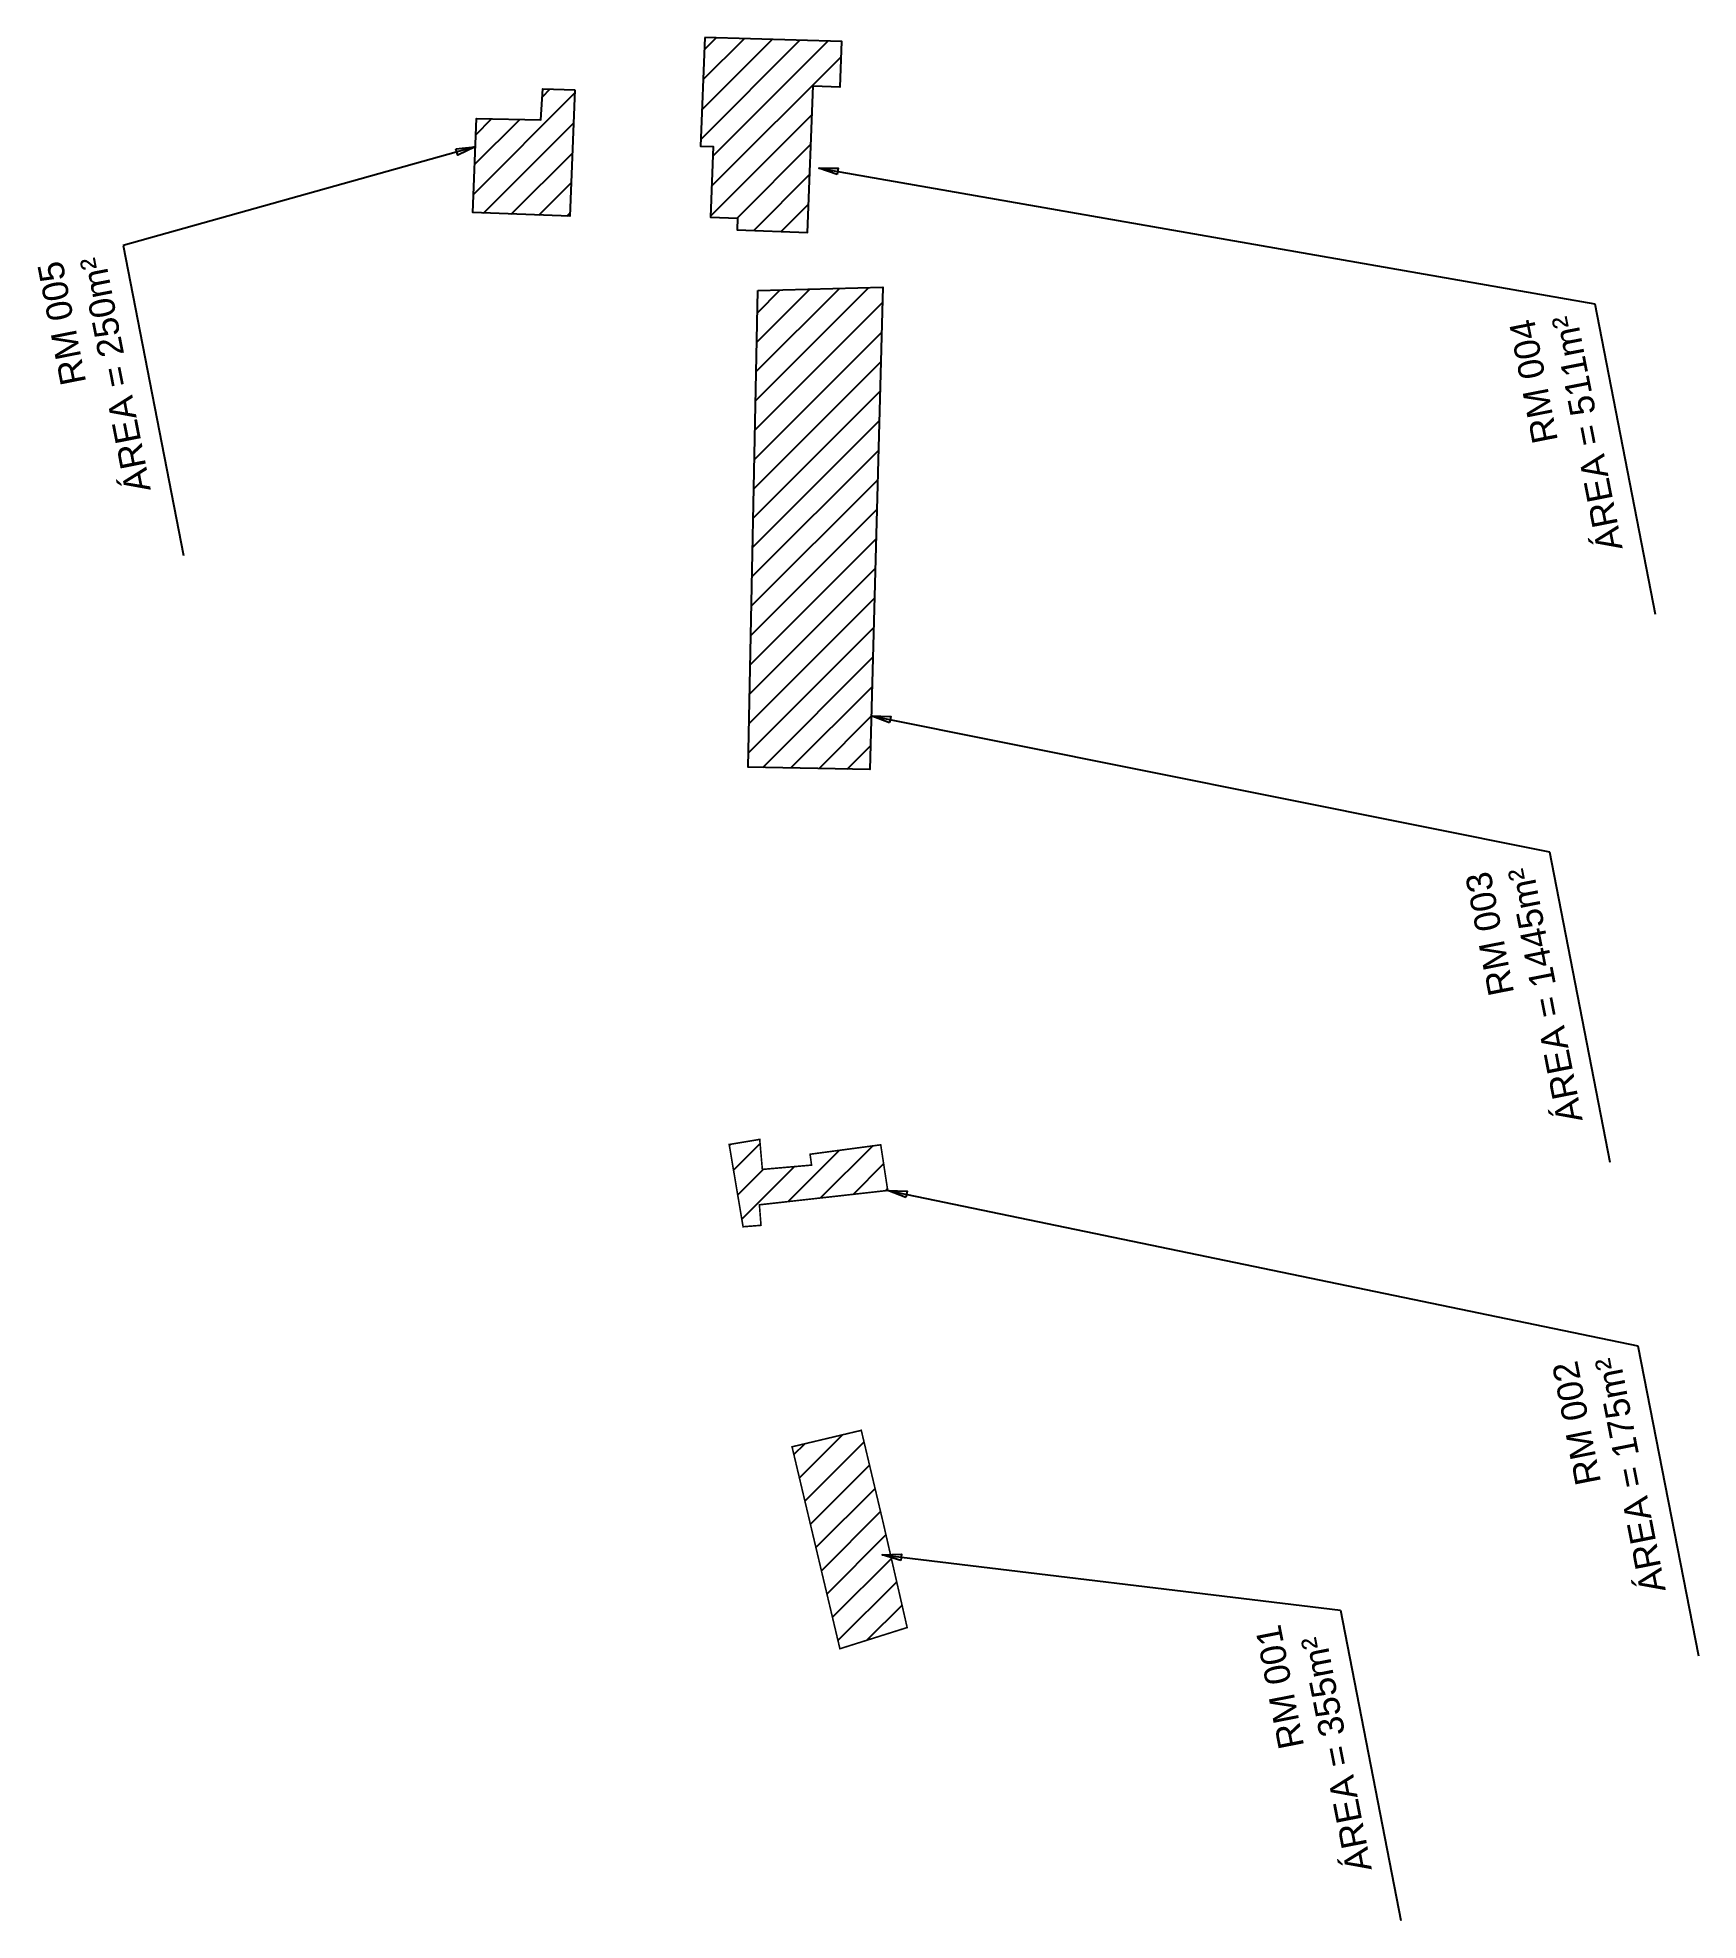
# Model space of a CAD drawing. Header units: metres. Extents: x 287051 to 328239, y 7396995 to 7466021.
# Drawn here: x 324241.6 to 324501.1, y 7399063 to 7399357.1 of the extents above; entities that cross this region are included whole.
import ezdxf

# ---------------------------------------------------------------- set-up
doc = ezdxf.new("R2010")
doc.units = ezdxf.units.M
doc.header["$LTSCALE"] = 10
doc.layers.add('DESOCUPAÇÃO', color=50, linetype='Continuous')
doc.layers.add('U-HZ-TEXTO-DESAP', color=2, linetype='Continuous')
doc.styles.add('ARIAL', font='arial.ttf')
doc.styles.add('DIM', font='arial.ttf', dxfattribs={"width": 0.8})
doc.dimstyles.new('U-1_2000', dxfattribs={"dimscale": 2, "dimtxt": 1.5, "dimasz": 0.75, "dimexe": 0.75, "dimexo": 0.75, "dimgap": 0.25, "dimtad": 1, "dimzin": 4, "dimtxsty": 'DIM', "dimblk": 'ARCHTICK', "dimcen": 0.7, "dimdle": 0.75, "dimclrd": 256, "dimclre": 256, "dimclrt": 256, "dimaunit": 1, "dimadec": 3, "dimazin": 2, "dimtfac": 1, "dimtofl": 0, "dimtmove": 0, "dimatfit": 3, "dimldrblk": 'CLOSEDBLANK', "dimfxl": 0, "dimtolj": 1, "dimtzin": 0, "dimlwd": -1, "dimlwe": -1, "dimarcsym": 0})

msp = doc.modelspace()

# ---------------------------------------------------------------- texts
at = {"layer": 'U-HZ-TEXTO-DESAP', "color": 2, "linetype": 'Continuous', "lineweight": -3, "char_height": 4, "attachment_point": 7, "rotation": 101.1064, "style": 'ARIAL'}
for s, insert, width in [('\\pi118.47;{\\C256;RM 005\\P\\pi100.05;ÁREA = 250m²}', (324278.6, 7399188.31), 137.3774), ('\\pi118.52;{\\C256;RM 004\\P\\pi100.05;ÁREA = 511m²}', (324508.59, 7399179.16), 137.3774), ('\\pi94.164;{\\C256;RM 003\\P\\pi72.598;ÁREA = 1445m²}', (324497.05, 7399116.77), 113.0372), ('\\pi98.521;{\\C256;RM 002\\P\\pi80.021;ÁREA = 175m²}', (324511.47, 7399036.03), 117.3529), ('\\pi39.023;{\\C256;\\P\\pi20.922;RM 001\\P\\pi0;ÁREA = 355m²}', (324450.13, 7399070.95), 39.0227)]:
    msp.add_mtext(s, dxfattribs=dict(at, insert=insert, width=width))

# ---------------------------------------------------------------- blocks, each defined once
blk = doc.blocks.new('_ArchTick')
at = {"color": 0, "linetype": 'ByBlock', "const_width": 0.15}
blk.add_lwpolyline([(-0.5, -0.5), (0.5, 0.5)], dxfattribs=at)

# ---------------------------------------------------------------- hatches: boundary and pattern name
at = {"layer": 'DESOCUPAÇÃO'}
h = msp.add_hatch(dxfattribs=at)
h.set_pattern_fill('ANSI31', color=256)
h.paths.add_polyline_path([(324345.85, 7399357.12), (324345.16, 7399340.17), (324347.15, 7399340.09), (324346.7, 7399329.1), (324350.95, 7399328.93), (324350.88, 7399327.12), (324361.86, 7399326.68), (324362.78, 7399349.59), (324366.98, 7399349.43), (324367.26, 7399356.52)])
h = msp.add_hatch(dxfattribs=at)
h.set_pattern_fill('ANSI31', color=256)
h.paths.add_polyline_path([(324325.5, 7399348.96), (324324.76, 7399329.21), (324309.58, 7399329.78), (324310.13, 7399344.47), (324320.2, 7399344.28), (324320.54, 7399349.15)])
h = msp.add_hatch(dxfattribs=at)
h.set_pattern_fill('ANSI31', color=256)
h.paths.add_polyline_path([(324354.12, 7399317.62), (324373.67, 7399318.13), (324371.61, 7399242.77), (324352.58, 7399243.16)])
at = {"layer": 'DESOCUPAÇÃO', "lineweight": -3}
h = msp.add_hatch(dxfattribs=at)
h.set_pattern_fill('ANSI31', color=256)
h.paths.add_polyline_path([(324354.82, 7399180.3), (324362.51, 7399180.97), (324362.28, 7399182.67), (324373.32, 7399184.14), (324374.41, 7399177.01), (324354.36, 7399174.77), (324354.61, 7399171.56), (324351.81, 7399171.34), (324349.64, 7399184.19), (324354.41, 7399184.99)])
h.paths.add_polyline_path([(324377.45, 7399108.72), (324373.7, 7399125.11), (324370.28, 7399139.53), (324359.46, 7399136.96), (324366.94, 7399105.41), (324370.88, 7399106.65)])

# ---------------------------------------------------------------- linework, layer by layer
at = {"layer": 'DESOCUPAÇÃO'}
for points in [[(324345.85, 7399357.12), (324345.16, 7399340.17), (324347.15, 7399340.09), (324346.7, 7399329.1), (324350.95, 7399328.93), (324350.88, 7399327.12), (324361.86, 7399326.68), (324362.78, 7399349.59), (324366.98, 7399349.43), (324367.26, 7399356.52)], [(324325.5, 7399348.96), (324324.76, 7399329.21), (324309.58, 7399329.78), (324310.13, 7399344.47), (324320.2, 7399344.28), (324320.54, 7399349.15)], [(324354.12, 7399317.62), (324373.67, 7399318.13), (324371.61, 7399242.77), (324352.58, 7399243.16)]]:
    msp.add_lwpolyline(points, close=True, dxfattribs=at)
at = {"layer": 'DESOCUPAÇÃO', "lineweight": -3, "const_width": 0.25}
for points in [[(324354.82, 7399180.3), (324362.51, 7399180.97), (324362.28, 7399182.67), (324373.32, 7399184.14), (324374.41, 7399177.01), (324354.36, 7399174.77), (324354.61, 7399171.56), (324351.81, 7399171.34), (324349.64, 7399184.19), (324354.41, 7399184.99), (324354.82, 7399180.3)], [(324377.45, 7399108.72), (324373.7, 7399125.11), (324370.28, 7399139.53), (324359.46, 7399136.96), (324366.94, 7399105.41), (324370.88, 7399106.65), (324377.45, 7399108.72)]]:
    msp.add_lwpolyline(points, dxfattribs=at)

msp.set_redraw_order([(e.dxf.handle, doc.entitydb.next_handle()) for e in msp.query("TEXT MTEXT ATTDEF DIMENSION ARC_DIMENSION")])  # texts and dimensions are drawn at this point

# ---------------------------------------------------------------- leaders
at = {"layer": 'U-HZ-TEXTO-DESAP', "color": 2, "linetype": 'Continuous', "lineweight": -3}
for points in [[(324309.97, 7399340.06), (324254.92, 7399324.67), (324264.36, 7399276.2)], [(324363.65, 7399336.75), (324484.9, 7399315.52), (324494.34, 7399267.05)], [(324371.84, 7399251.17), (324477.82, 7399229.9), (324487.26, 7399181.42)], [(324374.41, 7399177.01), (324491.64, 7399152.75), (324501.08, 7399104.28)], [(324373.54, 7399120.07), (324445.16, 7399111.45), (324454.6, 7399062.97)]]:
    msp.add_leader(points, dimstyle='U-1_2000', override={"dimscale": 1, "dimasz": 3}, dxfattribs=at)

doc.saveas('drawing.dxf')
